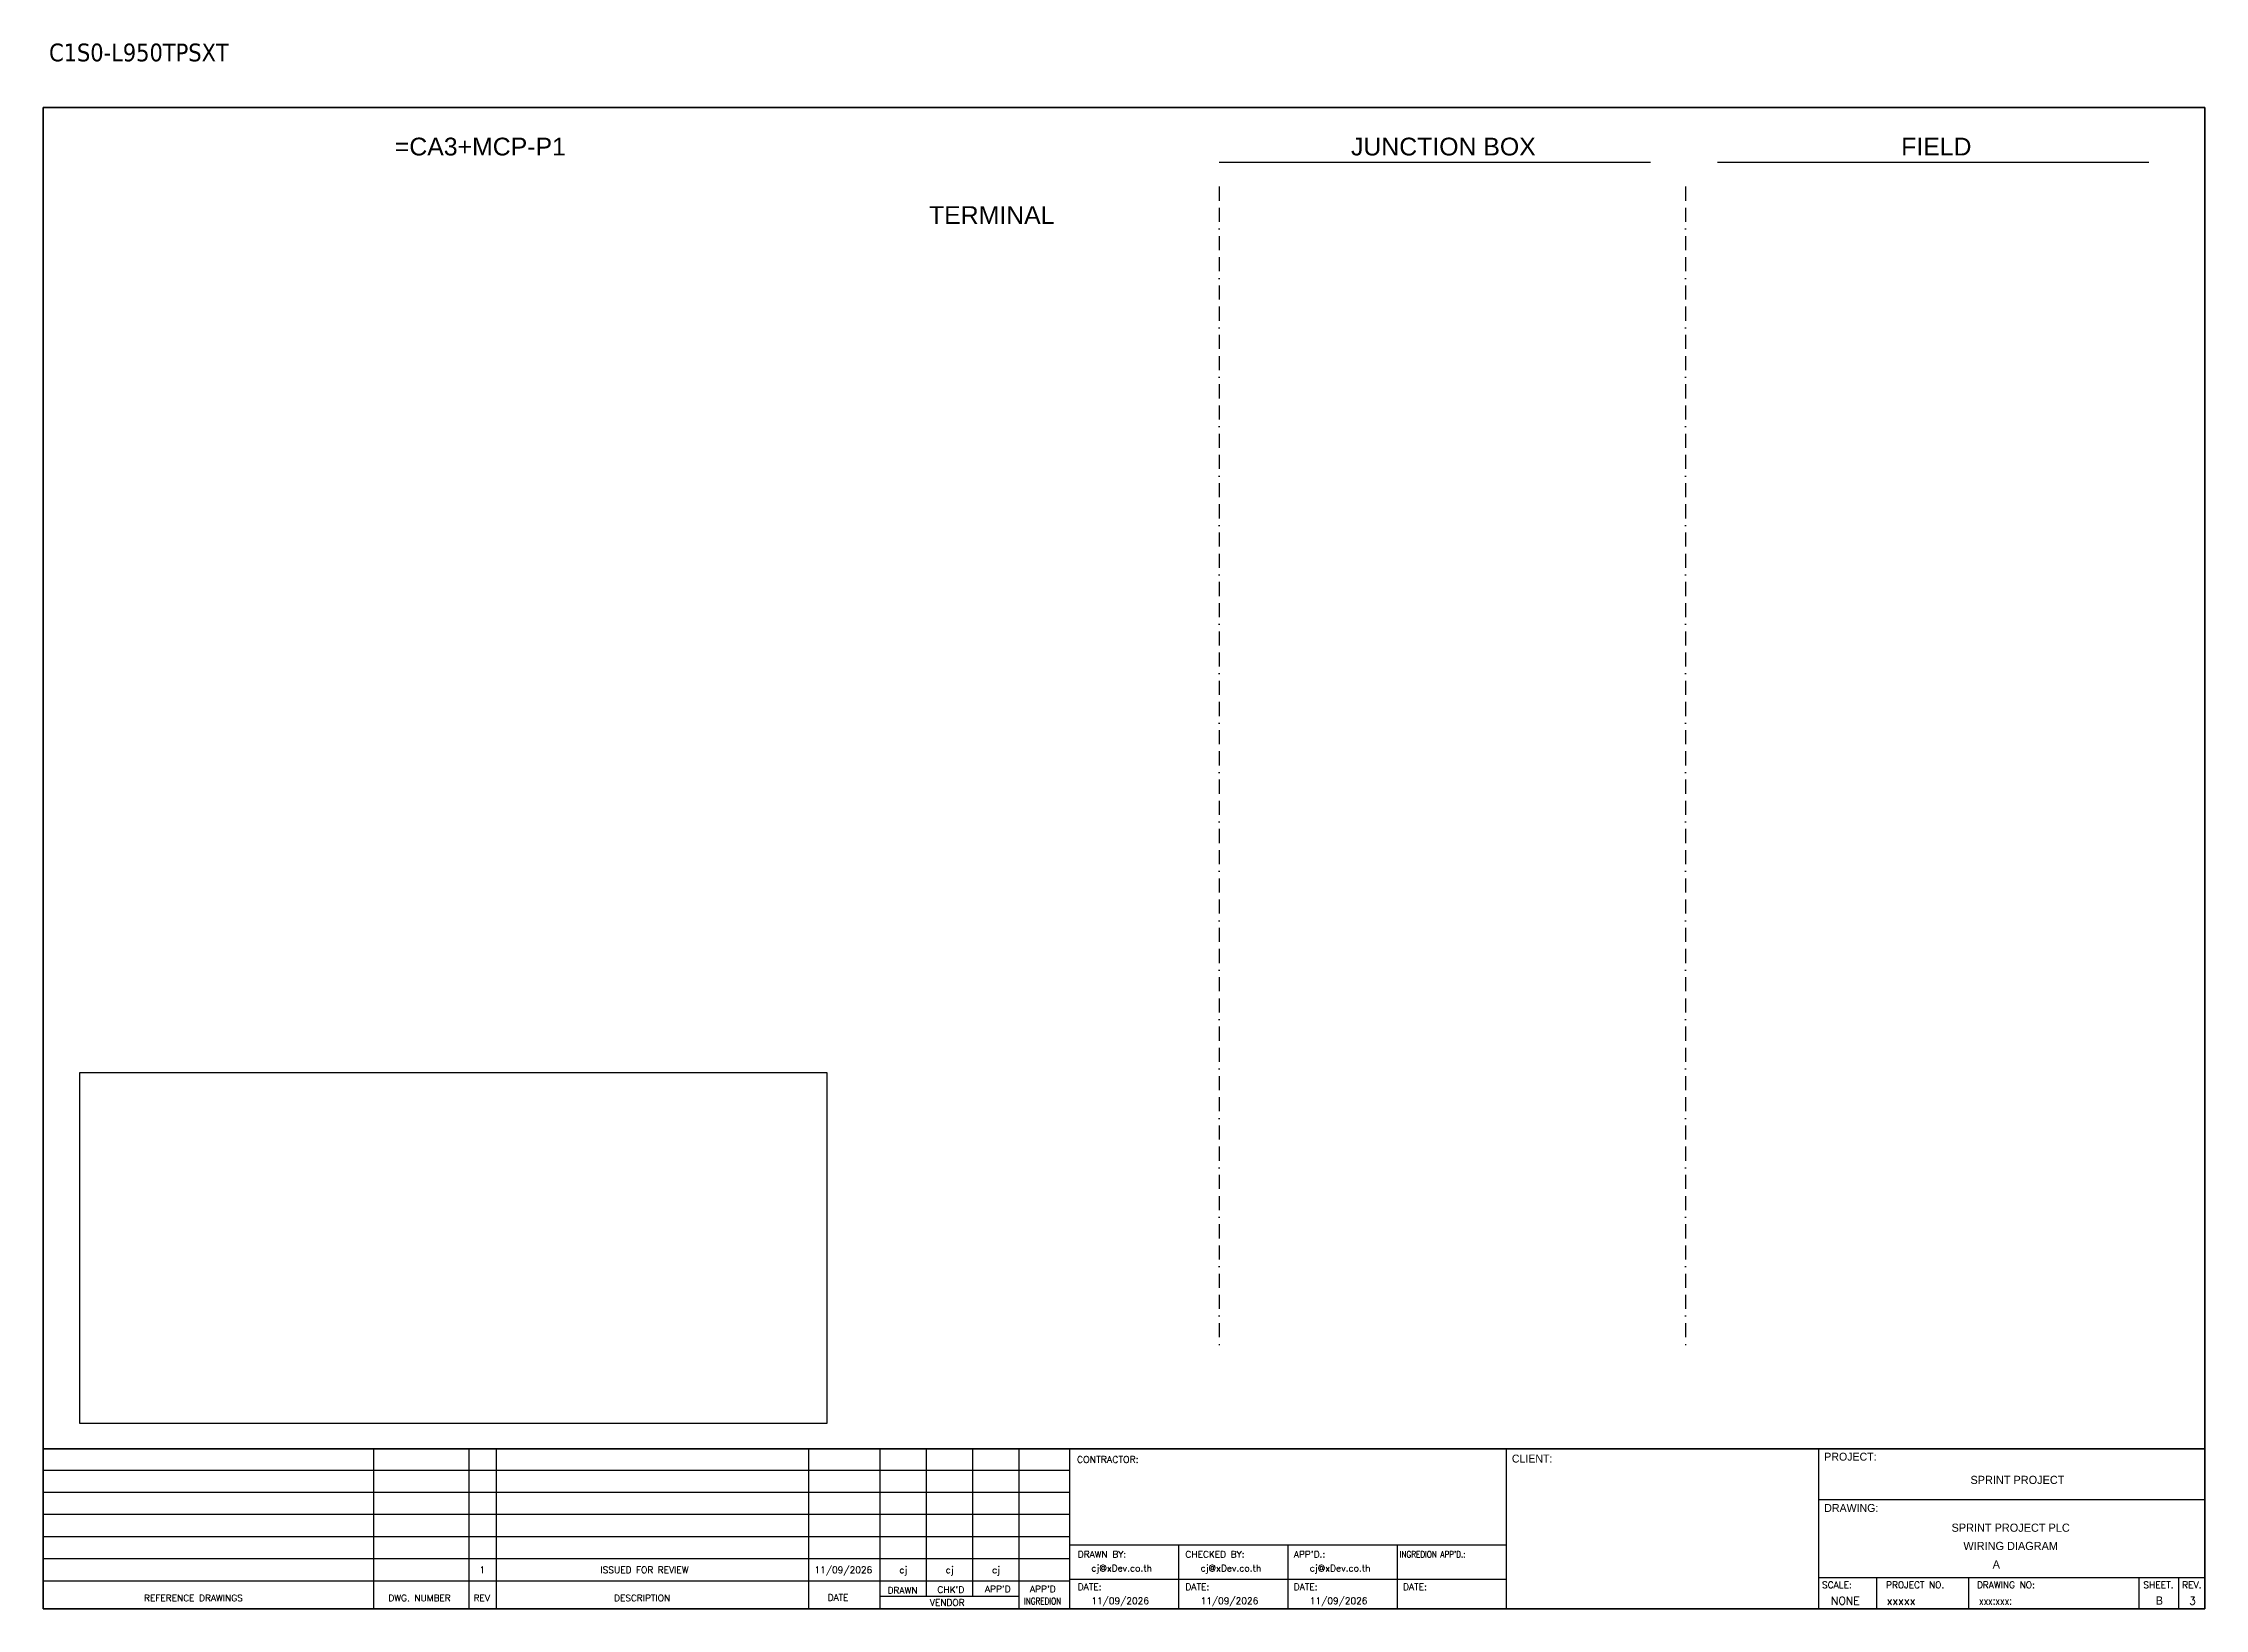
# Model space of a CAD drawing. Header units: millimetres. Extents: x 0 to 62600, y 0 to 14837.
# Drawn here: x 0 to 3893, y 12017 to 14837 of the extents above; entities that cross this region are included whole.
import ezdxf
from ezdxf.enums import TextEntityAlignment as Align

# ---------------------------------------------------------------- set-up
doc = ezdxf.new("R2010")
doc.units = ezdxf.units.MM
doc.linetypes.add('BORDERX2', pattern=[88.9, 25.4, -12.7, 25.4, -12.7, 0, -12.7])
for name, color, linetype in [('GT_1', 9, 'Continuous'), ('HELPPOINT', 7, 'Continuous'), ('MEMBER', 7, 'Continuous'), ('x01001-FrameArea', 2, 'BORDERX2')]:
    doc.layers.add(name, color=color, linetype=linetype)
doc.styles.add('HTX11', font='O8111901')
doc.styles.add('ROMANS', font='romans.shx', dxfattribs={"width": 0.85, "height": 25})
doc.styles.get("Standard").update_dxf_attribs({"font": 'arial.ttf'})
doc.styles.add('Tahoma', font='')
doc.styles.get('Tahoma').set_extended_font_data('Tahoma')

msp = doc.modelspace()

# ---------------------------------------------------------------- texts
at = {"color": 2, "style": 'Tahoma'}
msp.add_text('C1S0-L950TPSXT', height=32, dxfattribs=at).set_placement((10.4, 14804.1))
at = {"color": 2}
for s, p in [('=CA3+MCP-P1', (633.3, 14634.6)), ('JUNCTION BOX', (2355.5, 14634.6)), ('FIELD', (3346.4, 14634.6)), ('TERMINAL', (1595.4, 14511.2))]:
    msp.add_text(s, height=32, dxfattribs=at).set_placement(p)
at = {"color": 4, "ltscale": 100, "style": 'HTX11'}
for s, p in [('SPRINT PROJECT', (3555.9, 12249)), ('SPRINT PROJECT PLC', (3543.7, 12162.9)), ('WIRING DIAGRAM', (3543.7, 12130))]:
    msp.add_text(s, height=14.693, dxfattribs=at).set_placement(p, align=Align.MIDDLE_CENTER)
at = {"style": 'HTX11'}
for tag, text, height, p in [('A', 'A', 14.8, (3517.8, 12096.7)), ('B', 'CHASSIS C1 SLOT 0', 14.821, (3811.6, 12031.7))]:
    msp.add_attdef(tag, text=text, height=height, dxfattribs=at).set_placement(p, align=Align.MIDDLE_CENTER)
at = {"layer": 'GT_1', "color": 4, "style": 'HTX11'}
for s, p in [('CLIENT:', (2645.3, 12280.3)), ('PROJECT:', (3208, 12283.7)), ('DRAWING:', (3208, 12191.3))]:
    msp.add_text(s, height=14.25, dxfattribs=at).set_placement(p)
at = {"layer": 'MEMBER', "color": 4, "ltscale": 0.8, "style": 'ROMANS'}
for s, height, p in [('CONTRACTOR:', 12.35, (1861.9, 12279.6)), ('DRAWN BY:', 11.88, (1863.4, 12109)), ('CHECKED BY:', 11.875, (2057.3, 12109)), ("APP'D.:", 11.88, (2252.5, 12109)), ('cj@xDev.co.th', 11.875, (1887.8, 12084.1)), ('cj@xDev.co.th', 11.875, (2084.6, 12084.1)), ('cj@xDev.co.th', 11.875, (2281.3, 12084.1)), ('REFERENCE DRAWINGS', 11.875, (181.4, 12030.3)), ('DWG. NUMBER', 11.875, (621.6, 12030.3)), ('REV', 11.88, (775.1, 12030.3)), ('DESCRIPTION', 11.875, (1028, 12030.3)), ('DATE', 11.88, (1412.8, 12031.1)), ('DRAWN', 11.88, (1520.8, 12044.1)), ('VENDOR', 11.88, (1596.9, 12022)), ("CHK'D", 11.88, (1610.6, 12045.3)), ("APP'D", 11.88, (1696.2, 12046.5)), ("APP'D", 11.88, (1777.4, 12046.5)), ('DATE:', 11.88, (1863.4, 12050.4)), ('11/09/2026', 11.88, (1887.8, 12025.4)), ('DATE:', 11.88, (2057.3, 12050.4)), ('11/09/2026', 11.88, (2084.6, 12025.4)), ('DATE:', 11.88, (2252.5, 12050.4)), ('11/09/2026', 11.88, (2281.3, 12025.4)), ('DATE:', 11.88, (2449.3, 12050.4)), ('SCALE:', 11.88, (3204, 12053.9)), ('NONE', 14.23, (3220, 12024.2)), ('PROJECT NO.', 11.875, (3319.2, 12053.9)), ('xxxxx', 14.23, (3320.4, 12024.2)), ('DRAWING NO:', 11.875, (3482.9, 12053.9)), ('SHEET.', 12, (3782.7, 12053.9)), ('REV.', 12, (3852.6, 12053.9))]:
    msp.add_text(s, height=height, dxfattribs=at).set_placement(p)
at = {"layer": 'MEMBER', "color": 4, "ltscale": 0.8, "style": 'ROMANS', "width": 0.8}
for s, height, p in [("INGREDION APP'D.:", 11.875, (2443.3, 12109)), ('INGREDION', 11.88, (1766.6, 12024.8)), ('xxx:xxx:', 14.23, (3486.6, 12024.2))]:
    msp.add_text(s, height=height, dxfattribs=at).set_placement(p)
at = {"layer": 'MEMBER', "color": 4, "ltscale": 0.8, "style": 'ROMANS'}
for s, height, p in [('1', 11.9, (790.9, 12086.8)), ('ISSUED FOR REVIEW', 11.875, (1083, 12086.8)), ('11/09/2026', 11.88, (1441.2, 12086.8)), ('cj', 11.88, (1549.1, 12086.8)), ('cj', 11.88, (1632.6, 12086.8)), ('cj', 11.88, (1716.2, 12086.8))]:
    msp.add_text(s, height=height, dxfattribs=at).set_placement(p, align=Align.MIDDLE_CENTER)
msp.add_text('3', height=14.2, dxfattribs=at).set_placement((3871.2, 12024.2), align=Align.CENTER)

# ---------------------------------------------------------------- linework, layer by layer
for p, q in [((2118.2, 14622.5), (2894.9, 14622.5)), ((3015.9, 14622.5), (3792.7, 14622.5))]:
    msp.add_line(p, q)
at = {"color": 4}
for p, q in [((3302.3, 12073), (3302.3, 12016.9)), ((3467.6, 12073), (3467.6, 12016.9))]:
    msp.add_line(p, q, dxfattribs=at)
at = {"color": 4, "ltscale": 0.5}
for p, q in [((3774.7, 12073), (3774.7, 12016.9)), ((3774.7, 12073), (3774.7, 12016.9)), ((3845.9, 12073), (3845.9, 12016.9)), ((3845.9, 12073), (3845.9, 12016.9))]:
    msp.add_line(p, q, dxfattribs=at)
msp.add_lwpolyline([(65.7, 12982.7), (1411.5, 12982.7), (1411.5, 12350.6), (65.7, 12350.6)], close=True)
at = {"layer": 'GT_1', "color": 4}
for p, q in [((595.4, 12016.9), (595.4, 12305)), ((767.3, 12016.9), (767.3, 12305)), ((816.4, 12016.9), (816.4, 12305)), ((1379.1, 12016.9), (1379.1, 12305)), ((1507.4, 12016.9), (1507.4, 12305)), ((1591, 12038.7), (1591, 12305)), ((1674.5, 12038.7), (1674.5, 12305)), ((1757.8, 12016.9), (1757.8, 12305)), ((1848.8, 12016.9), (1848.8, 12305)), ((2635.8, 12016.9), (2635.8, 12305)), ((3198.1, 12016.9), (3198.1, 12305)), ((3198.1, 12016.9), (3198.1, 12305)), ((3198.1, 12016.9), (3198.1, 12305)), ((1848.8, 12266.2), (0, 12266.2)), ((1848.8, 12226.4), (0, 12226.4)), ((1848.8, 12186.4), (0, 12186.4)), ((1848.8, 12146.5), (0, 12146.5)), ((2635.8, 12131.2), (1848.8, 12131.2)), ((2045.6, 12016.9), (2045.6, 12131.2)), ((2242.3, 12016.9), (2242.3, 12131.2)), ((2439.1, 12016.9), (2439.1, 12131.2)), ((1848.8, 12106.6), (0, 12106.6)), ((2635.8, 12069.7), (1848.8, 12069.7)), ((3198.1, 12073), (3893.3, 12073)), ((1848.7, 12066.7), (0, 12066.7)), ((1757.8, 12038.7), (1507.4, 12038.7))]:
    msp.add_line(p, q, dxfattribs=at)
at = {"layer": 'HELPPOINT', "color": 4, "lineweight": 35}
for p, q in [((0, 12016.9), (0, 14721.1)), ((0, 14721.1), (3893.3, 14721.1)), ((0, 12016.9), (0, 14721.1)), ((0, 14721.1), (3893.3, 14721.1)), ((3893.3, 14721.1), (3893.3, 12016.9)), ((3893.3, 14721.1), (3893.3, 12016.9)), ((3893.3, 12016.9), (0, 12016.9)), ((3893.3, 12016.9), (0, 12016.9))]:
    msp.add_line(p, q, dxfattribs=at)
at = {"layer": 'HELPPOINT', "color": 4}
for p, q in [((3198.1, 12213.4), (3893.3, 12213.4)), ((3198.1, 12213.4), (3893.3, 12213.4)), ((3198.1, 12073), (3893.3, 12073))]:
    msp.add_line(p, q, dxfattribs=at)
at = {"layer": 'MEMBER', "color": 4, "lineweight": 35}
msp.add_line((0, 12305), (3893.3, 12305), dxfattribs=at)
msp.add_line((0, 12305), (3893.3, 12305), dxfattribs=at)
at = {"layer": 'MEMBER', "color": 4}
for p, q in [((3198.1, 12213.4), (3893.3, 12213.4)), ((3198.1, 12213.4), (3893.3, 12213.4)), ((3198.1, 12073), (3893.3, 12073)), ((3198.1, 12073), (3893.3, 12073))]:
    msp.add_line(p, q, dxfattribs=at)
at = {"layer": 'x01001-FrameArea'}
for p, q in [((2118.2, 14578.4), (2118.2, 12491.9)), ((2958, 14578.4), (2958, 12491.9))]:
    msp.add_line(p, q, dxfattribs=at)

msp.set_redraw_order([(e.dxf.handle, doc.entitydb.next_handle()) for e in msp.query("TEXT MTEXT ATTDEF DIMENSION ARC_DIMENSION")])  # texts and dimensions are drawn at this point

doc.saveas('drawing.dxf')
